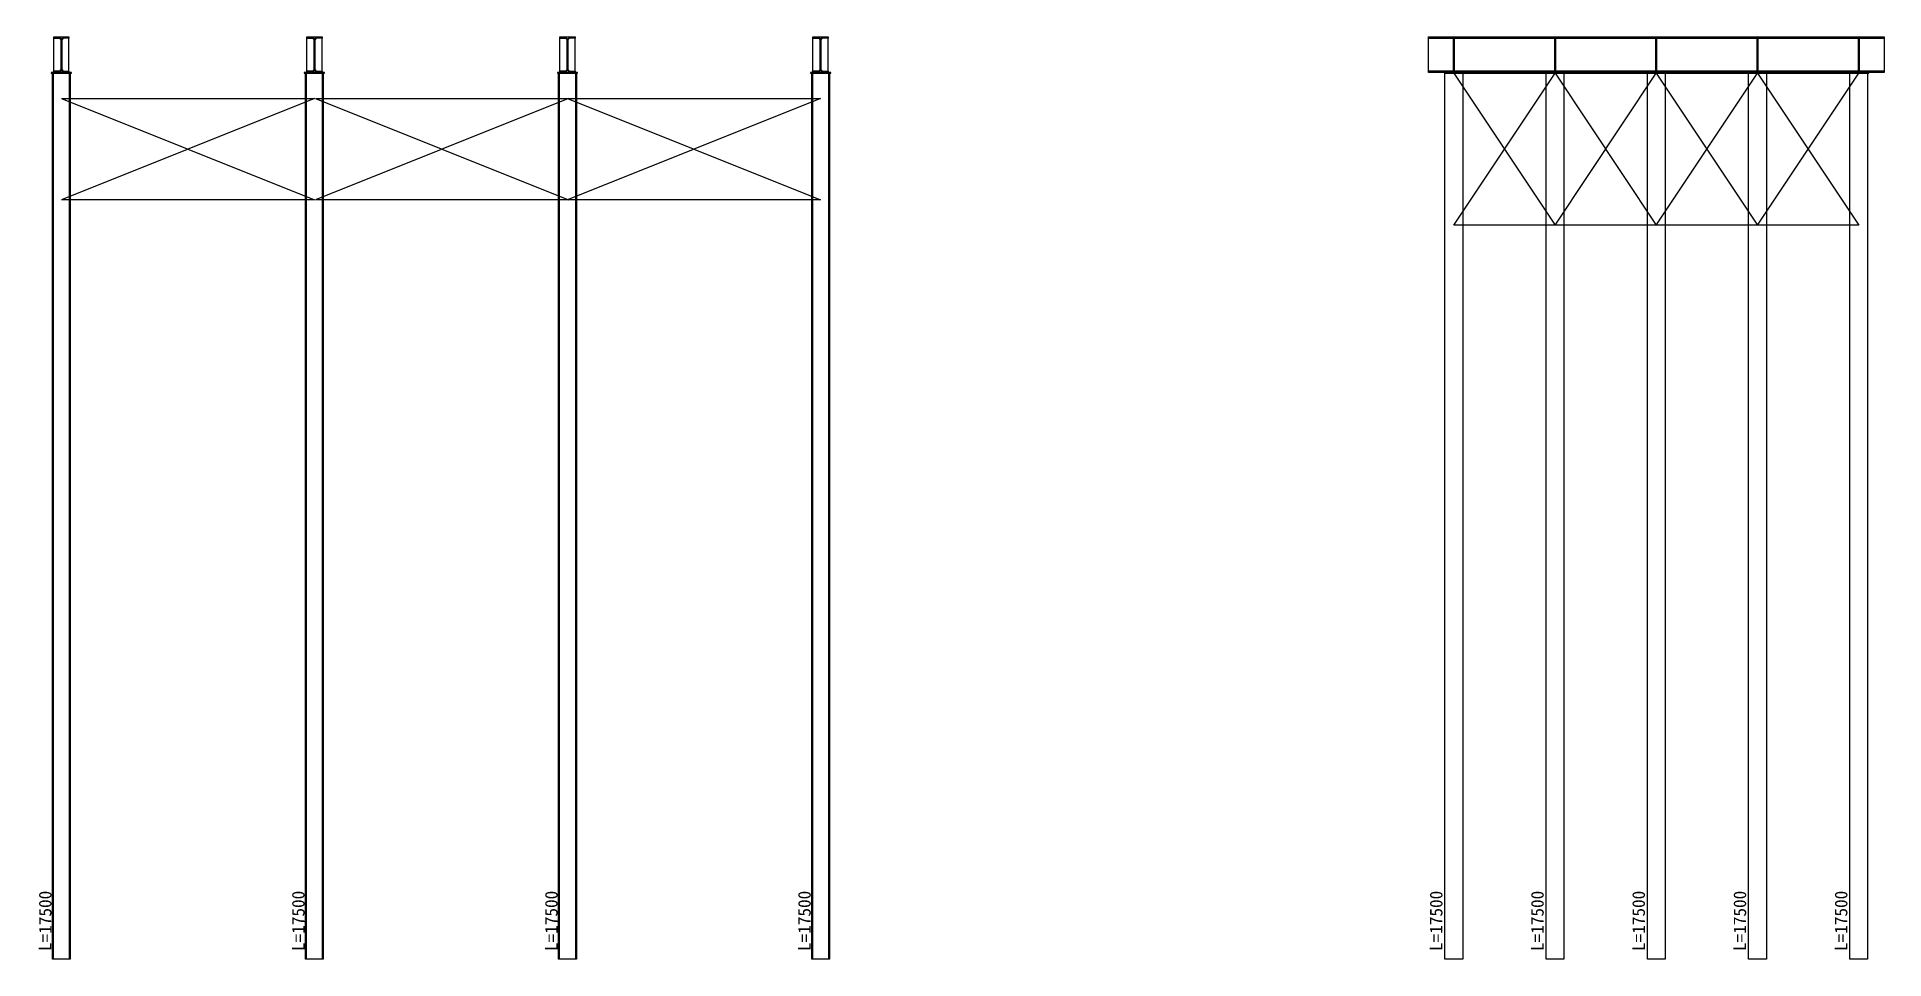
# Model space of a CAD drawing. Extents: x 146707 to 337808, y -286669 to -179901.
# Drawn here: x 173949 to 210443, y -275047 to -256831 of the extents above; entities that cross this region are included whole.
import ezdxf

# ---------------------------------------------------------------- set-up
doc = ezdxf.new("R2010")
doc.units = 0
doc.header["$PDMODE"] = 1
doc.linetypes.add('CENTER', pattern=[2, 1.25, -0.25, 0.25, -0.25])
doc.layers.get('0').update_dxf_attribs({"linetype": 'CONTINUOUS'})
doc.layers.get('Defpoints').update_dxf_attribs({"linetype": 'CONTINUOUS', "true_color": 0x5f994c})
for name, color, linetype, lineweight in [('D-BMK', 2, 'CENTER', 13), ('D-STR-DIM', 7, 'CONTINUOUS', 13), ('D-STR-SHIJIKUI', 1, 'CONTINUOUS', 25)]:
    doc.layers.add(name, color=color, linetype=linetype, lineweight=lineweight)
for name, color, linetype in [('D-STR-BRACE', 1, 'CONTINUOUS'), ('D-STR-SYUKETA', 1, 'CONTINUOUS'), ('D-STR-UKEKETA', 1, 'CONTINUOUS')]:
    doc.layers.add(name, color=color, linetype=linetype)
doc.styles.add('ＭＳ ゴシック', font='')
doc.styles.get('ＭＳ ゴシック').set_extended_font_data('MS Gothic')
doc.dimstyles.new('C Dim-100_100_杭長', dxfattribs={"dimscale": 100, "dimtxt": 2.5, "dimasz": 2, "dimexe": 1, "dimexo": 1, "dimgap": 0, "dimtad": 3, "dimjust": 1, "dimdec": 0, "dimzin": 0, "dimdsep": 46, "dimtxsty": 'ＭＳ ゴシック', "dimblk": '矢印30', "dimcen": 0.09, "dimse1": 1, "dimse2": 1, "dimsd1": 1, "dimsd2": 1, "dimclrd": 3, "dimclre": 3, "dimadec": 0, "dimazin": 0, "dimtfac": 1, "dimtdec": 0, "dimtix": 1, "dimtmove": 2, "dimatfit": 3, "dimldrblk": '矢印30', "dimfxl": 1, "dimtolj": 1, "dimtzin": 0, "dimlwd": -1, "dimlwe": -1, "dimarcsym": 0})

# ---------------------------------------------------------------- blocks, each defined once
blk = doc.blocks.new('*U340')
at = {"layer": 'D-STR-UKEKETA', "color": 1, "linetype": 'ByBlock', "lineweight": -2}
blk.add_lwpolyline([(-150, -676), (-24, -676, 0.414214), (-6, -658), (-6, -42, 0.414214), (-24, -24), (-150, -24), (-150, 0), (150, 0), (150, -24), (24, -24, 0.414214), (6, -42), (6, -658, 0.414214), (24, -676), (150, -676), (150, -700), (-150, -700), (-150, -676)], format="xyb", dxfattribs=at)
at = {"layer": 'D-STR-UKEKETA', "color": 1}
for points in [[(-7, -55), (-7, -645), (-37, -675), (-150, -675), (-150, -25), (-37, -25)], [(7, -55), (7, -645), (37, -675), (150, -675), (150, -25), (37, -25)]]:
    blk.add_lwpolyline(points, close=True, dxfattribs=at)
blk = doc.blocks.new('*D371')
at = {"layer": 'Defpoints', "color": 0, "transparency": 16777216}
for p in [(-175, 0), (-318, -17500), (-175, -17500)]:
    blk.add_point(p, dxfattribs=at)
at = {"layer": 'D-STR-DIM', "color": 0, "transparency": 16777216, "insert": (-318, -16746), "char_height": 250, "attachment_point": 5, "rotation": 90, "style": 'ＭＳ ゴシック'}
blk.add_mtext('\\A1;L=17500', dxfattribs=at)
blk = doc.blocks.new('矢印30')
at = {"color": 0, "linetype": 'ByBlock', "lineweight": -2}
for p, q in [((-1, 0.27), (0, 0)), ((0, 0), (-1, -0.27)), ((0, 0), (-1, 0))]:
    blk.add_line(p, q, dxfattribs=at)
blk = doc.blocks.new('*U344')
at = {"layer": 'D-STR-SHIJIKUI'}
blk.add_lwpolyline([(200, 0), (-200, 0), (-200, -16), (200, -16)], close=True, dxfattribs=at)
blk = doc.blocks.new('*U375')
at = {"layer": 'D-STR-BRACE'}
for p, q in [((5000, 0), (0, -2000)), ((0, 0), (5000, -2000)), ((0, 0), (5000, 0)), ((5000, -2000), (0, -2000))]:
    blk.add_line(p, q, dxfattribs=at)
blk = doc.blocks.new('*D365')
at = {"layer": 'Defpoints', "color": 0, "transparency": 16777216}
for p in [(-175, 0), (-348, -17500), (-175, -17500)]:
    blk.add_point(p, dxfattribs=at)
at = {"layer": 'D-STR-DIM', "color": 0, "transparency": 16777216, "insert": (-348, -16746), "char_height": 250, "attachment_point": 5, "rotation": 90, "style": 'ＭＳ ゴシック'}
blk.add_mtext('\\A1;L=17500', dxfattribs=at)
blk = doc.blocks.new('*U350')
at = {"layer": 'D-STR-SYUKETA', "linetype": 'Continuous'}
for points in [[(0, 350), (9000, 350), (9000, -350), (0, -350)], [(0, 326), (9000, 326), (9000, -326), (0, -326)]]:
    blk.add_lwpolyline(points, close=True, dxfattribs=at)
blk = doc.blocks.new('*U345')
at = {"color": 0}
blk.add_lwpolyline([(-6, 325), (6, 325), (6, -325), (-6, -325)], close=True, dxfattribs=at)
at = {"layer": 'D-BMK'}
blk.add_line((0, -326), (0, 326), dxfattribs=at)
blk = doc.blocks.new('*U376')
at = {"layer": 'D-STR-BRACE'}
for p, q in [((0, 0), (2000, -3000)), ((0, -3000), (2000, 0)), ((0, 0), (2000, 0)), ((2000, 0), (4000, 0)), ((2000, 0), (4000, -3000)), ((2000, -3000), (4000, 0)), ((4000, 0), (6000, 0)), ((4000, 0), (6000, -3000)), ((4000, -3000), (6000, 0)), ((6000, 0), (8000, 0)), ((6000, 0), (8000, -3000)), ((6000, -3000), (8000, 0)), ((2000, -3000), (0, -3000)), ((4000, -3000), (2000, -3000)), ((6000, -3000), (4000, -3000)), ((8000, -3000), (6000, -3000))]:
    blk.add_line(p, q, dxfattribs=at)
blk = doc.blocks.new('*U368')
at = {"layer": 'D-STR-SHIJIKUI', "color": 1, "linetype": 'ByBlock', "lineweight": -2}
for points in [[(175, -17500), (-175, -17500), (-175, 0), (175, 0)], [(-156, 0), (156, 0), (156, -17500), (-156, -17500)]]:
    blk.add_lwpolyline(points, close=True, dxfattribs=at)
at = {"layer": 'D-STR-DIM'}
dim = blk.add_linear_dim(base=(-318.2, -17500), p1=(-175, 0), p2=(-175, -17500), angle=90, dimstyle='C Dim-100_100_杭長', override={"dimtad": 0, "dimjust": 2, "dimpost": 'L=<>'}, dxfattribs=at)
dim.commit()
dim.dimension.update_dxf_attribs({"geometry": '*D371', "text_midpoint": (-318.2, -16746.1)})
blk = doc.blocks.new('*U361')
at = {"layer": 'D-STR-SHIJIKUI', "color": 1, "linetype": 'ByBlock', "lineweight": -2}
blk.add_lwpolyline([(175, -17500), (-175, -17500), (-175, 0), (175, 0)], close=True, dxfattribs=at)
at = {"layer": 'D-STR-DIM'}
dim = blk.add_linear_dim(base=(-348.2, -17500), p1=(-175, 0), p2=(-175, -17500), angle=90, dimstyle='C Dim-100_100_杭長', override={"dimtad": 0, "dimjust": 2, "dimpost": 'L=<>'}, dxfattribs=at)
dim.commit()
dim.dimension.update_dxf_attribs({"geometry": '*D365', "text_midpoint": (-348.2, -16746.1)})

msp = doc.modelspace()

# ---------------------------------------------------------------- block references
for p in [(201942.7, -257181.1), (203942.7, -257181.1), (205942.7, -257181.1), (207942.7, -257181.1), (209942.7, -257181.1)]:
    msp.add_blockref('*U345', p)
at = {"layer": 'D-STR-BRACE'}
for name, p in [('*U376', (201942.7, -257547.1)), ('*U375', (174431.4, -258047.1)), ('*U375', (179450.4, -258047.1)), ('*U375', (184431.4, -258047.1))]:
    msp.add_blockref(name, p, dxfattribs=at)
at = {"layer": 'D-STR-SHIJIKUI', "color": 8}
for name, p in [('*U368', (174431.4, -257547.1)), ('*U368', (179431.4, -257547.1)), ('*U368', (184431.4, -257547.1)), ('*U368', (189431.4, -257547.1)), ('*U361', (201942.7, -257547.1)), ('*U361', (203942.7, -257547.1)), ('*U361', (205942.7, -257547.1)), ('*U361', (207942.7, -257547.1)), ('*U361', (209942.7, -257547.1))]:
    msp.add_blockref(name, p, dxfattribs=at)
at = {"layer": 'D-STR-SHIJIKUI'}
for p in [(174431.4, -257531.1), (179431.4, -257531.1), (184431.4, -257531.1), (189431.4, -257531.1), (209942.7, -257531.1)]:
    msp.add_blockref('*U344', p, dxfattribs=at)
at = {"layer": 'D-STR-UKEKETA'}
for name, p in [('*U340', (174431.4, -256831.1)), ('*U340', (179431.4, -256831.1)), ('*U340', (184431.4, -256831.1)), ('*U340', (189431.4, -256831.1)), ('*U350', (201442.7, -257181.1))]:
    msp.add_blockref(name, p, dxfattribs=at)

doc.saveas('drawing.dxf')
